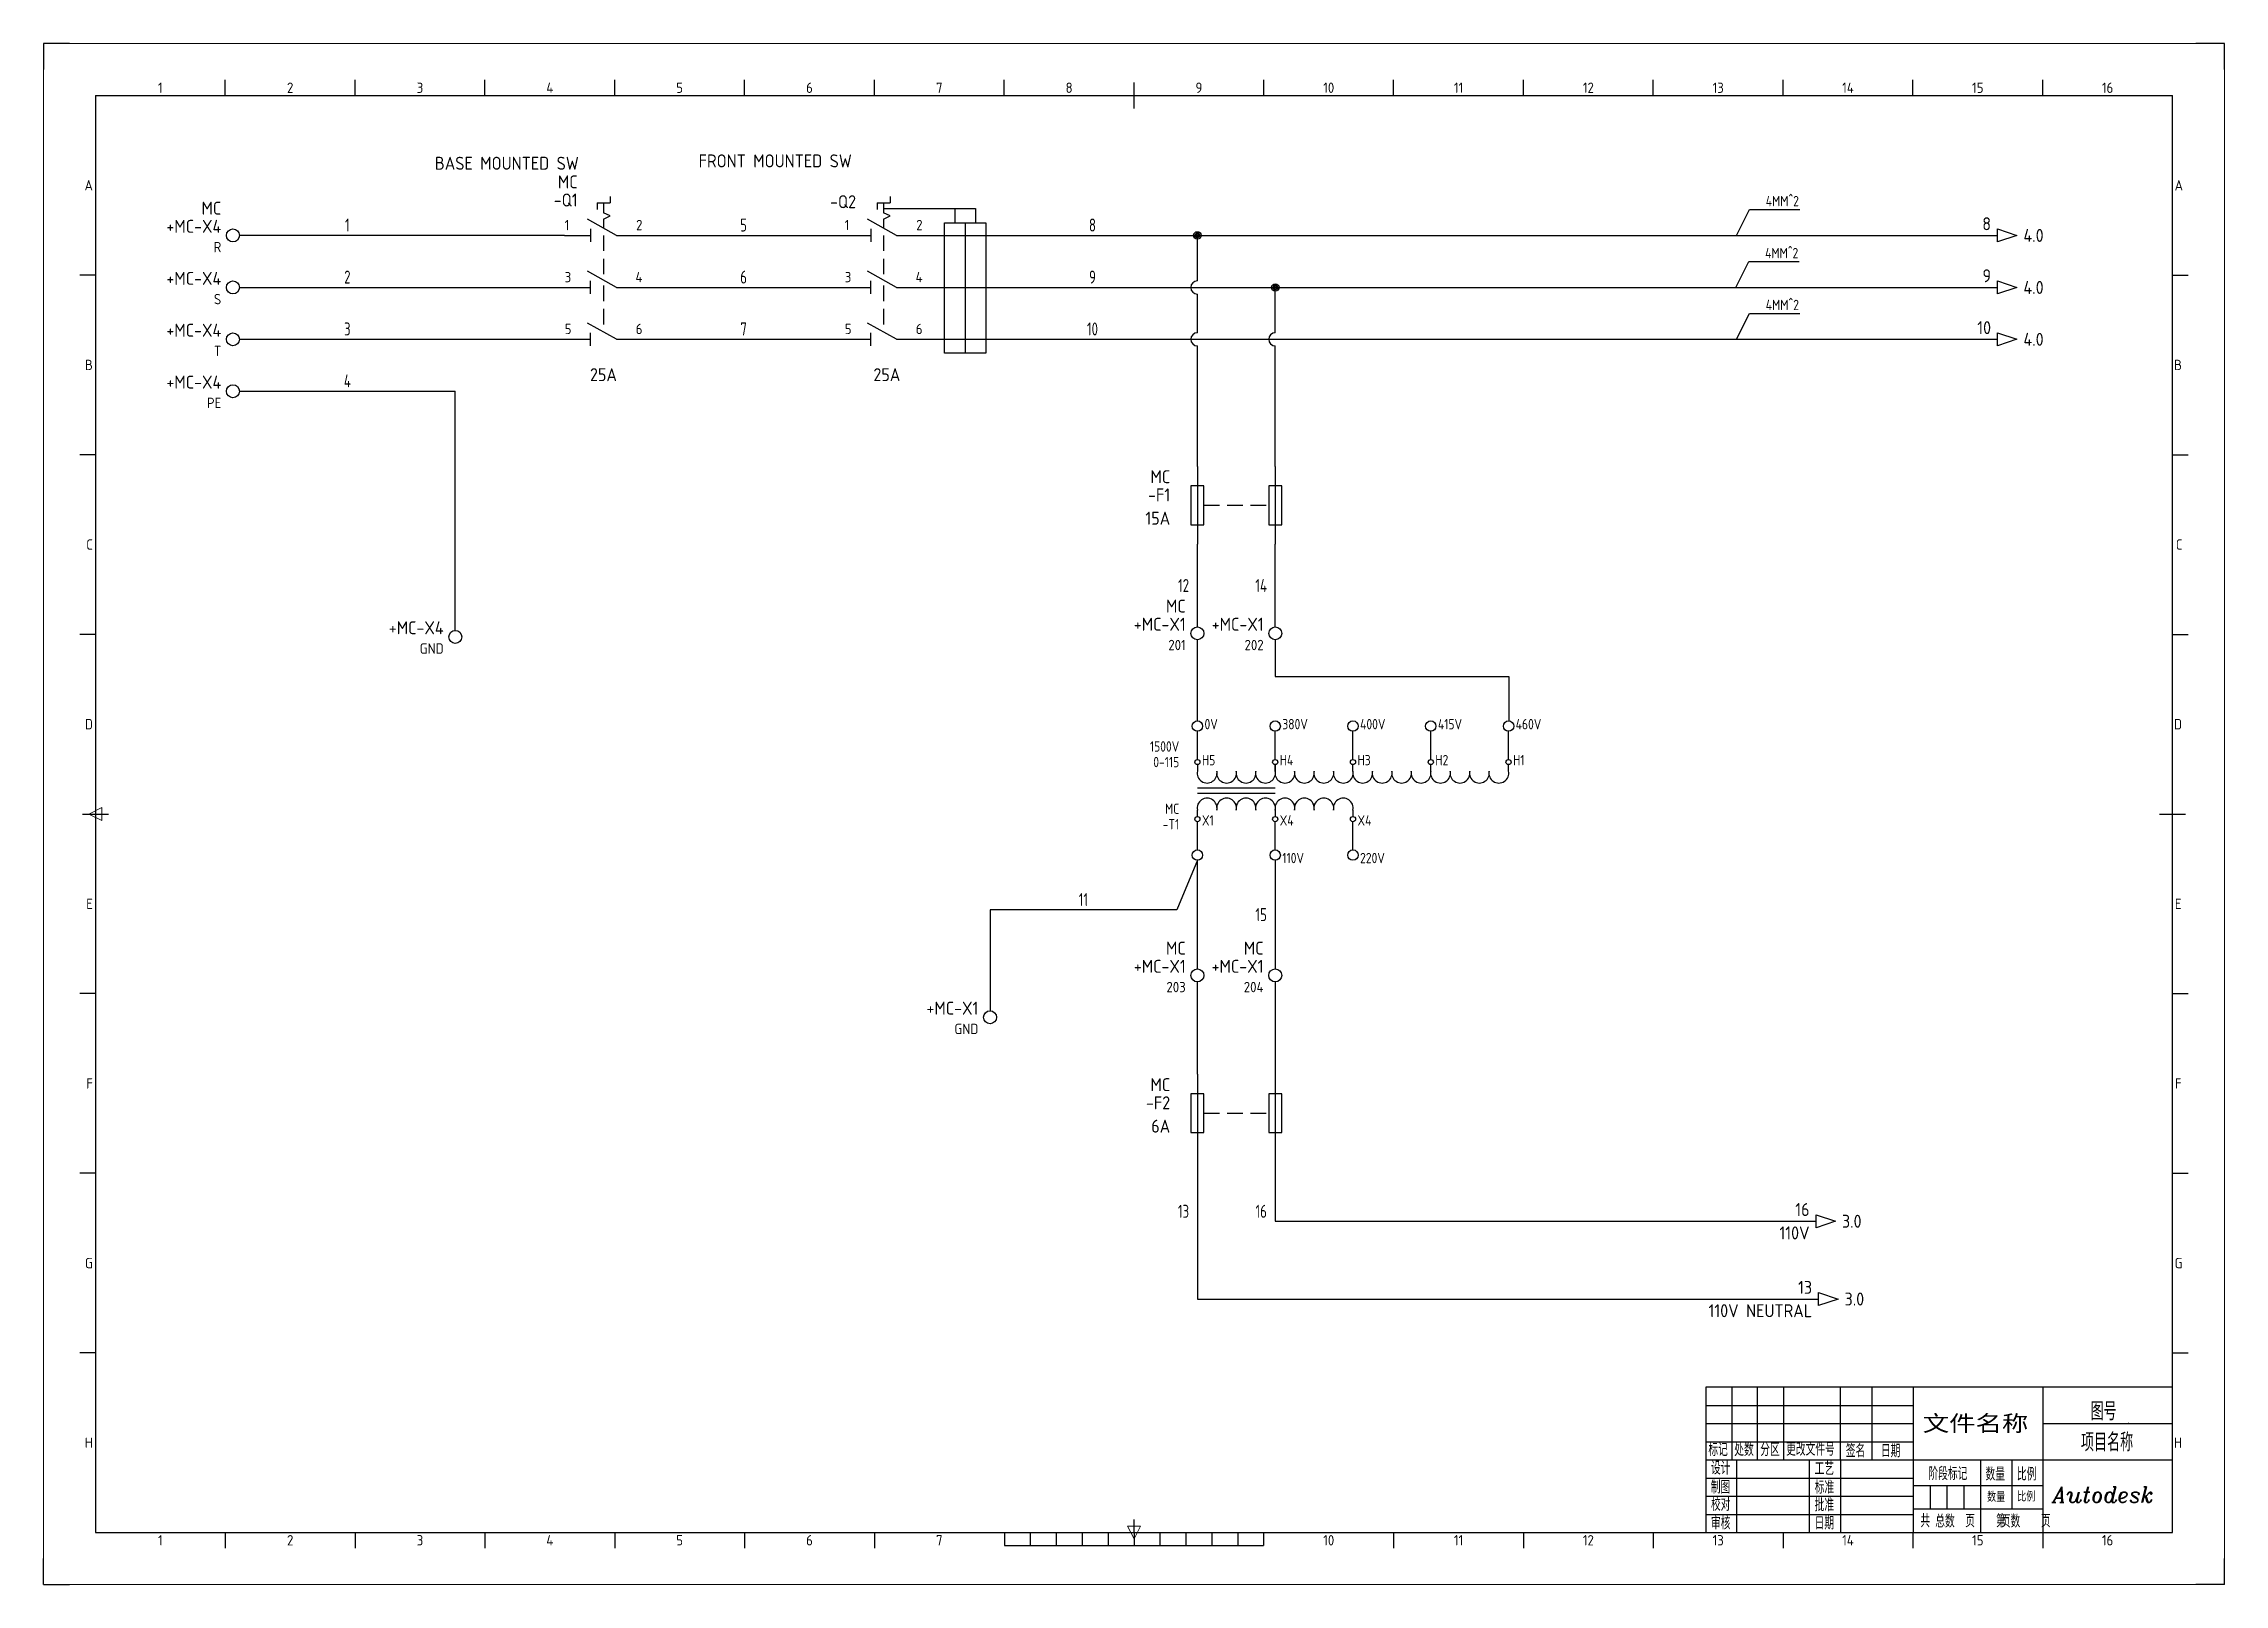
# Model space of a CAD drawing. Header units: millimetres. Extents: x 0 to 841, y 0 to 594.
import ezdxf
from ezdxf.enums import TextEntityAlignment as Align

# ---------------------------------------------------------------- set-up
doc = ezdxf.new("R2010")
doc.units = ezdxf.units.MM
doc.header["$LTSCALE"] = 12
doc.linetypes.add('DASHED', pattern=[0.75, 0.5, -0.25])
for name, color, linetype in [('AE_BOR', 1, 'Continuous'), ('DESC', 150, 'Continuous'), ('GRN_2.5mm^2', 3, 'Continuous'), ('LINK', 9, 'DASHED'), ('LOC', 8, 'Continuous'), ('MISC', 7, 'Continuous'), ('RED_2.5mm^2', 1, 'Continuous'), ('SYMS', 7, 'Continuous'), ('TAGS', 150, 'Continuous'), ('TAN_4.0mm^2', 31, 'Continuous'), ('TERMS', 123, 'Continuous'), ('WIRENO', 72, 'Continuous'), ('WIREREF', 52, 'Continuous'), ('XREF', 7, 'Continuous'), ('图框_外框线', 7, 'Continuous'), ('图框_标题栏属性', 1, 'Continuous'), ('图框_标题栏文字', 6, 'Continuous')]:
    doc.layers.add(name, color=color, linetype=linetype)
doc.styles.get("Standard").update_dxf_attribs({"font": 'txt.shx', "bigfont": 'gbcbig.shx'})
doc.styles.add('WD', font='romans.shx', dxfattribs={"bigfont": 'gbcbig.shx'})
doc.styles.add('WD_IEC', font='isocp2.shx', dxfattribs={"width": 0.9, "height": 4, "bigfont": 'gbcbig.shx'})
doc.styles.add('工程字', font='gbenor.shx', dxfattribs={"bigfont": 'gbcbig.shx'})
doc.dimstyles.get("Standard").update_dxf_attribs({"dimtxt": 0.18, "dimasz": 0.18, "dimexe": 0.18, "dimexo": 0.0625, "dimgap": 0.09, "dimtad": 0, "dimtih": 1, "dimtoh": 1, "dimzin": 0, "dimdsep": 46, "dimtxsty": 'WD_IEC', "dimcen": 0.09, "dimadec": 0, "dimazin": 0, "dimtfac": 1, "dimtofl": 0, "dimtmove": 2, "dimatfit": 3, "dimfxl": 1, "dimtolj": 1, "dimtzin": 0, "dimarcsym": 0})

msp = doc.modelspace()

# ---------------------------------------------------------------- texts
at = {"layer": 'MISC', "char_height": 4, "attachment_point": 7, "style": 'WD_IEC'}
for insert in [(664.13, 531.31), (663.88, 511.25), (664.13, 491.25)]:
    msp.add_mtext('4MM^ 2', dxfattribs=dict(at, insert=insert))

# ---------------------------------------------------------------- blocks, each defined once
blk = doc.blocks.new('gb_a1')
for p, q in [((20, 574), (20, 20)), ((20, 574), (821, 574)), ((821, 20), (821, 574)), ((20, 20), (821, 20))]:
    blk.add_line(p, q)
at = {"layer": 'AE_BOR', "lineweight": 30}
for p, q in [((10, 594), (0, 594)), ((0, 594), (0, 584)), ((841, 594), (830, 594)), ((841, 584), (841, 594)), ((0, 0), (0, 10)), ((841, 0), (841, 10)), ((0, 0), (10, 0)), ((841, 0), (830, 0))]:
    blk.add_line(p, q, dxfattribs=at)
at = {"layer": 'AE_BOR', "color": 1, "lineweight": 15}
for p, q in [((0, 594), (841, 594)), ((0, 0), (0, 594)), ((841, 594), (841, 0)), ((17.5, 297), (22.5, 299.5)), ((22.5, 294.5), (17.5, 297)), ((22.5, 299.5), (22.5, 294.5)), ((420.5, 17.5), (418, 22.5)), ((418, 22.5), (423, 22.5)), ((423, 22.5), (420.5, 17.5)), ((841, 0), (0, 0))]:
    blk.add_line(p, q, dxfattribs=at)
at = {"layer": 'AE_BOR'}
for p, q in [((70.0625, 574), (70.0625, 580)), ((120.125, 574), (120.125, 580)), ((170.1875, 574), (170.1875, 580)), ((220.25, 574), (220.25, 580)), ((270.3125, 574), (270.3125, 580)), ((320.375, 574), (320.375, 580)), ((370.4375, 574), (370.4375, 580)), ((470.5625, 574), (470.5625, 580)), ((520.625, 574), (520.625, 580)), ((570.6875, 574), (570.6875, 580)), ((620.75, 574), (620.75, 580)), ((670.8125, 574), (670.8125, 580)), ((720.875, 574), (720.875, 580)), ((770.9375, 574), (770.9375, 580)), ((20, 504.75), (14, 504.75)), ((821, 504.75), (827, 504.75)), ((20, 435.5), (14, 435.5)), ((821, 435.5), (827, 435.5)), ((20, 366.25), (14, 366.25)), ((821, 366.25), (827, 366.25)), ((20, 227.75), (14, 227.75)), ((821, 227.75), (827, 227.75)), ((20, 158.5), (14, 158.5)), ((821, 158.5), (827, 158.5)), ((20, 89.25), (14, 89.25)), ((821, 89.25), (827, 89.25)), ((70.0625, 20), (70.0625, 14)), ((120.125, 20), (120.125, 14)), ((170.1875, 20), (170.1875, 14)), ((220.25, 20), (220.25, 14)), ((270.3125, 20), (270.3125, 14)), ((320.375, 20), (320.375, 14)), ((520.625, 20), (520.625, 14)), ((570.6875, 20), (570.6875, 14)), ((620.75, 20), (620.75, 14)), ((670.8125, 20), (670.8125, 14)), ((720.875, 20), (720.875, 14)), ((770.9375, 20), (770.9375, 14))]:
    blk.add_line(p, q, dxfattribs=at)
at = {"layer": 'AE_BOR', "color": 2, "lineweight": 30}
for p, q in [((420.5, 574), (420.5, 579)), ((420.5, 569), (420.5, 574)), ((15, 297), (25, 297)), ((816, 297), (826, 297)), ((370.5, 20), (370.5, 15)), ((380.5, 20), (380.5, 15)), ((390.5, 20), (390.5, 15)), ((400.5, 20), (400.5, 15)), ((410.5, 20), (410.5, 15)), ((420.5, 20), (420.5, 25)), ((420.5, 20), (420.5, 15)), ((430.5, 20), (430.5, 15)), ((440.5, 20), (440.5, 15)), ((450.5, 20), (450.5, 15)), ((460.5, 20), (460.5, 15)), ((470.5, 20), (470.5, 15)), ((370.5, 15), (470.5, 15))]:
    blk.add_line(p, q, dxfattribs=at)
at = {"layer": 'AE_BOR', "style": 'WD_IEC'}
for s, p in [('1', (45.03125, 575)), ('2', (95.09375, 575)), ('3', (145.15625, 575)), ('4', (195.21875, 575)), ('5', (245.28125, 575)), ('6', (295.34375, 575)), ('7', (345.40625, 575)), ('8', (395.46875, 575)), ('9', (445.53125, 575)), ('10', (495.59375, 575)), ('11', (545.65625, 575)), ('12', (595.71875, 575)), ('13', (645.78125, 575)), ('14', (695.84375, 575)), ('15', (745.90625, 575)), ('16', (795.96875, 575)), ('1', (45.03125, 15)), ('2', (95.09375, 15)), ('3', (145.15625, 15)), ('4', (195.21875, 15)), ('5', (245.28125, 15)), ('6', (295.34375, 15)), ('7', (345.40625, 15)), ('10', (495.59375, 15)), ('11', (545.65625, 15)), ('12', (595.71875, 15)), ('13', (645.78125, 15)), ('14', (695.84375, 15)), ('15', (745.90625, 15)), ('16', (795.96875, 15))]:
    blk.add_text(s, height=4, dxfattribs=at).set_placement(p, align=Align.CENTER)
for s, p in [('A', (19, 539.375)), ('A', (825.04762, 539.375)), ('B', (19, 470.125)), ('B', (824.66667, 470.125)), ('C', (19, 400.875)), ('C', (824.85714, 400.875)), ('D', (19, 331.625)), ('D', (824.66667, 331.625)), ('E', (19, 262.375)), ('E', (824.47619, 262.375)), ('F', (19, 193.125)), ('F', (824.47619, 193.125)), ('G', (19, 123.875)), ('G', (824.85714, 123.875)), ('H', (19, 54.625)), ('H', (824.66667, 54.625))]:
    blk.add_text(s, height=4, dxfattribs=at).set_placement(p, align=Align.MIDDLE_RIGHT)
blk = doc.blocks.new('VXF1_MULTI')
for p, q in [((0, -8.4375), (0, -9.6875)), ((15, -9.6875), (15, -8.4375)), ((15, -8.4375), (15, -9.6875)), ((30, -9.6875), (30, -8.4375)), ((45, -9.6875), (45, -8.4375)), ((60, -9.6875), (60, -8.4375)), ((0, -12.9375), (15, -12.9375)), ((0, -13.9375), (15, -13.9375)), ((0, -18.4375), (0, -17.1875)), ((15, -17.1875), (15, -18.4375)), ((30, -17.1875), (30, -18.4375))]:
    blk.add_line(p, q)
for centre, radius in [((0, -1), 1), ((15, -1), 1), ((30, -1), 1), ((45, -1), 1), ((60, -1), 1), ((0, -7.9375), 0.5), ((15, -7.9375), 0.5), ((15, -7.9375), 0.5), ((30, -7.9375), 0.5), ((45, -7.9375), 0.5), ((60, -7.9375), 0.5), ((0, -18.9375), 0.5), ((15, -18.9375), 0.5), ((30, -18.9375), 0.5), ((0, -25.875), 1), ((15, -25.875), 1), ((30, -25.875), 1)]:
    blk.add_circle(centre, radius)
for centre, start, end in [((1.875, -10.0625), 168.690068, 11.309932), ((5.625, -10.0625), 168.690068, 11.309932), ((9.375, -10.0625), 168.690068, 11.309932), ((13.125, -10.0625), 168.690068, 11.309932), ((16.875, -10.0625), 168.690068, 11.309932), ((20.625, -10.0625), 168.690068, 11.309932), ((24.375, -10.0625), 168.690068, 11.309932), ((28.125, -10.0625), 168.690068, 11.309932), ((31.875, -10.0625), 168.690068, 11.309932), ((35.625, -10.0625), 168.690068, 11.309932), ((39.375, -10.0625), 168.690068, 11.309932), ((43.125, -10.0625), 168.690068, 11.309932), ((46.875, -10.0625), 168.690068, 11.309932), ((50.625, -10.0625), 168.690068, 11.309932), ((54.375, -10.0625), 168.690068, 11.309932), ((58.125, -10.0625), 168.690068, 11.309932), ((1.875, -16.8125), 348.690068, 191.309932), ((5.625, -16.8125), 348.690068, 191.309932), ((9.375, -16.8125), 348.690068, 191.309932), ((13.125, -16.8125), 348.690068, 191.309932), ((16.875, -16.8125), 348.690068, 191.309932), ((20.625, -16.8125), 348.690068, 191.309932), ((24.375, -16.8125), 348.690068, 191.309932), ((28.125, -16.8125), 348.690068, 191.309932)]:
    blk.add_arc(centre, 1.9121, start, end)
at = {"layer": 'SYMS'}
for p, q in [((0, -7.4375), (0, -2)), ((15, -7.4375), (15, -2)), ((30, -7.4375), (30, -2)), ((45, -7.4375), (45, -2)), ((60, -7.4375), (60, -2)), ((0, -24.875), (0, -19.4375)), ((15, -24.875), (15, -19.4375)), ((30, -24.875), (30, -19.4375))]:
    blk.add_line(p, q, dxfattribs=at)
at = {"style": 'WD_IEC', "flags": 1}
for tag, p in [('X2TERM01', (0, 0)), ('X2TERM02', (15, 0)), ('X2TERM03', (30, 0)), ('X2TERM04', (45, 0)), ('X2TERM05', (60, 0)), ('X8TERM06', (0, -26.875)), ('X8TERM07', (15, -26.875)), ('X8TERM08', (30, -26.875))]:
    blk.add_attdef(tag, p, '', height=0.128, dxfattribs=at)
at = {"style": 'WD_IEC'}
for tag, width, p in [('DESC1', 0.9, (-3.5, -5.9375)), ('DESC2', 0.9, (-3.5, -8.9375)), ('DESC3', 0.9, (-3.5, -11.9375)), ('INST', 0.8, (-3.5, -14.9375)), ('LOC', 0.8, (-3.5, -17.9375)), ('TAG1', 0.9, (-3.5, -20.9375)), ('XREF', 0.8, (-3.5, -23.9375))]:
    blk.add_attdef(tag, text='', height=2, dxfattribs=dict(at, width=width)).set_placement(p, align=Align.RIGHT)
at = {"style": 'WD_IEC', "width": 0.9}
for tag, p in [('RATING1', (67.4375, -11.4375)), ('RATING2', (67.4375, -14.1875)), ('RATING3', (67.4375, -16.9375))]:
    blk.add_attdef(tag, p, '', height=2, dxfattribs=at)
at = {"style": 'WD_IEC', "flags": 1}
for tag, p, width in [('MFG', (-3, -20.9375), 0.8), ('FAMILY', (-3, -20.1875), 0.9), ('ASSYCODE', (-3, -22.4375), 0.9), ('CAT', (-3, -21.6875), 0.8)]:
    blk.add_attdef(tag, p, '', height=0.32, dxfattribs=dict(at, width=width))
at = {"layer": 'SYMS', "style": 'WD_IEC'}
for tag, p in [('TERMDESC01', (1.375, -1.625)), ('TERMDESC02', (16.375, -1.625)), ('TERMDESC03', (31.375, -1.625)), ('TERMDESC04', (46.375, -1.625)), ('TERMDESC05', (61.375, -1.625)), ('TERM01', (0.875, -8.5625)), ('TERM02', (15.875, -8.5625)), ('TERM03', (30.875, -8.5625)), ('TERM04', (45.875, -8.5625)), ('TERM05', (60.875, -8.5625)), ('TERM06', (0.875, -20.1875)), ('TERM07', (15.875, -20.1875)), ('TERM08', (30.875, -20.1875)), ('TERMDESC07', (16.375, -27.4375)), ('TERMDESC08', (31.375, -27.4375))]:
    blk.add_attdef(tag, p, '', height=2, dxfattribs=at)
blk = doc.blocks.new('HDS21')
for p, q in [((-7.5, 0), (-2.5, 0)), ((-7.5, 0), (-3.75, 0)), ((2.5, 0), (-3.12, 3.12)), ((-2.5, -1.25), (-2.5, 1.25)), ((2.5, 0), (7.5, 0))]:
    blk.add_line(p, q)
at = {"style": 'WD_IEC'}
for tag, p in [('INST', (-5, 11.12)), ('LOC', (-5, 7.62)), ('TAG2', (-5, 4.12)), ('DESC1', (-5, -10)), ('DESC2', (-5, -13.5)), ('DESC3', (-5, -17))]:
    blk.add_attdef(tag, text='', height=2.5, dxfattribs=at).set_placement(p, align=Align.RIGHT)
for tag, p, height, flags in [('MFG', (4.92, 12.12), 1.5, 9), ('CAT', (4.92, 9.62), 1.5, 9), ('X4TERM01', (-7.5, 0), 0.32, 1), ('TERM01', (-7.5, 1), 2, 8), ('X2LINK', (0, 1.75), 0.32, 1), ('X8LINK', (0, 0.38), 0.32, 1), ('X1TERM02', (7.5, 0), 0.32, 1), ('ASSYCODE', (11, -4), 1, 1), ('CONTACT', (11.25, -2.5), 1, 1), ('FAMILY', (11, -5.5), 1, 1), ('CATDESC', (11, -7), 1, 1)]:
    blk.add_attdef(tag, p, '', height=height, dxfattribs=dict(at, flags=flags))
at = {"style": 'WD_IEC', "flags": 8}
for tag, height, p in [('TERM02', 2, (7.5, 1)), ('XREF', 2.5, (-5, -6.25))]:
    blk.add_attdef(tag, text='', height=height, dxfattribs=at).set_placement(p, align=Align.RIGHT)
blk = doc.blocks.new('HA1S1')
blk.add_lwpolyline([(0, 1.25), (3.75, 0), (0, -1.25)], close=True)
at = {"style": 'WD_IEC'}
for tag, height, flags, p in [('WIRENO', 2.5, 8, (-1.25, 1)), ('SIGCODE', 1, 1, (5, 1.8))]:
    blk.add_attdef(tag, text='', height=height, dxfattribs=dict(at, flags=flags)).set_placement(p, align=Align.RIGHT)
at = {"style": 'WD_IEC', "flags": 1}
blk.add_attdef('X4TERM01', (0, 0), '', height=0.32, dxfattribs=at)
at = {"style": 'WD_IEC'}
blk.add_attdef('XREF', text='', height=2.5, dxfattribs=at).set_placement((5, 0), align=Align.MIDDLE_LEFT)
blk.add_attdef('DESC1', text='', height=2.5, dxfattribs=at).set_placement((-1.25, -1), align=Align.TOP_RIGHT)
blk = doc.blocks.new('VFU1')
blk.add_line((0, 7.5), (0, -7.5))
blk.add_lwpolyline([(-1.25, 3.75), (-1.25, -3.75), (1.25, -3.75), (1.25, 3.75)], close=True)
at = {"style": 'WD_IEC'}
for tag, p in [('INST', (-5.25, 7.75)), ('LOC', (-5.25, 4.25)), ('TAG1', (-5.25, 0.75)), ('RATING1', (-5.25, -3.75)), ('XREF', (-5.25, -7.75)), ('DESC2', (-5.25, -15.1)), ('DESC1', (-5.25, -11.6)), ('DESC3', (-5.25, -18.6))]:
    blk.add_attdef(tag, text='', height=2.5, dxfattribs=at).set_placement(p, align=Align.RIGHT)
blk.add_attdef('TERM01', text='', height=2, rotation=90, dxfattribs=at).set_placement((-1, 7.5), align=Align.RIGHT)
at = {"style": 'WD_IEC', "flags": 1}
for tag, p, height in [('X2TERM01', (0, 7.5), 0.32), ('MFG', (2.75, 6.5), 1.5), ('CAT', (2.75, 4), 1.5), ('X4LINK', (-1.25, 0), 0.32), ('X1LINK', (1.25, 0), 0.32), ('ASSYCODE', (2.25, -4), 1), ('X8TERM02', (0, -7.5), 0.32), ('FAMILY', (2.25, -5.5), 1), ('CATDESC', (2.25, -7), 1)]:
    blk.add_attdef(tag, p, '', height=height, dxfattribs=at)
at = {"style": 'WD_IEC'}
blk.add_attdef('TERM02', (-1, -7.5), '', height=2, rotation=90, dxfattribs=at)
blk = doc.blocks.new('VFU2')
blk.add_line((0, 7.5), (0, -7.5))
blk.add_lwpolyline([(-1.25, 3.75), (-1.25, -3.75), (1.25, -3.75), (1.25, 3.75)], close=True)
at = {"style": 'WD_IEC'}
for tag, p in [('INST', (-5.25, 7.75)), ('LOC', (-5.25, 4.25)), ('TAG2', (-5.25, 0.75)), ('RATING1', (-5.25, -3.75)), ('XREF', (-5.25, -7.75)), ('DESC2', (-5.25, -15.1)), ('DESC1', (-5.25, -11.6)), ('DESC3', (-5.25, -18.6))]:
    blk.add_attdef(tag, text='', height=2.5, dxfattribs=at).set_placement(p, align=Align.RIGHT)
blk.add_attdef('TERM01', text='', height=2, rotation=90, dxfattribs=at).set_placement((-1, 7.5), align=Align.RIGHT)
at = {"style": 'WD_IEC', "flags": 1}
for tag, p, height in [('X2TERM01', (0, 7.5), 0.32), ('MFG', (2.75, 6.5), 1.5), ('CAT', (2.75, 4), 1.5), ('X4LINK', (-1.25, 0), 0.32), ('X1LINK', (1.25, 0), 0.32), ('ASSYCODE', (2.25, -4), 1), ('X8TERM02', (0, -7.5), 0.32), ('FAMILY', (2.25, -5.5), 1), ('CATDESC', (2.25, -7), 1)]:
    blk.add_attdef(tag, p, '', height=height, dxfattribs=at)
at = {"style": 'WD_IEC'}
blk.add_attdef('TERM02', (-1, -7.5), '', height=2, rotation=90, dxfattribs=at)
blk = doc.blocks.new('VT0002')
blk.add_circle((0, 0), 1.25)
at = {"style": 'WD_IEC'}
for tag, p in [('INST', (-2.25, 7.5)), ('LOC', (-2.25, 4))]:
    blk.add_attdef(tag, text='', height=2.5, dxfattribs=at).set_placement(p, align=Align.RIGHT)
at = {"style": 'WD_IEC', "flags": 1}
for tag, p, height in [('ASSYCODE', (2.75, 10.75), 1), ('CATDESC', (2.75, 9.25), 1), ('MFG', (2.75, 7.25), 1.5), ('CAT', (2.75, 4.75), 1.5), ('X4TERM01', (-1.25, 0), 0.32), ('X4PIN01', (-1.25, 1), 0.4), ('X4TERMDESC01', (-1.25, 0.5), 0.4), ('X2TERM01', (0, 1.25), 0.32), ('X2PIN01', (0, 2.25), 0.4), ('X2TERMDESC01', (0, 1.75), 0.4), ('X8PIN01', (0, -0.25), 0.4), ('X1TERM01', (1.25, 0), 0.32), ('X1PIN01', (1.25, 1), 0.4), ('X1TERMDESC01', (1.25, 0.5), 0.4), ('X8TERM01', (0, -1.25), 0.32), ('X8TERMDESC01', (0, -0.75), 0.4), ('STRIPSEQ', (0, -3), 0.4), ('LINKTERM', (0, -2), 0.4)]:
    blk.add_attdef(tag, p, '', height=height, dxfattribs=at)
at = {"style": 'WD_IEC', "flags": 8}
for tag, height, p in [('TAGSTRIP', 2.5, (-2.25, 0.5)), ('TERM01', 2, (-2.25, -3.25))]:
    blk.add_attdef(tag, text='', height=height, dxfattribs=at).set_placement(p, align=Align.RIGHT)
blk = doc.blocks.new('HT0002')
blk.add_circle((0, 0), 1.25)
at = {"style": 'WD_IEC'}
for tag, p in [('INST', (-2.25, 7.5)), ('LOC', (-2.25, 4))]:
    blk.add_attdef(tag, text='', height=2.5, dxfattribs=at).set_placement(p, align=Align.RIGHT)
at = {"style": 'WD_IEC', "flags": 1}
for tag, p, height in [('ASSYCODE', (2.75, 10.75), 1), ('CATDESC', (2.75, 9.25), 1), ('MFG', (2.75, 7.25), 1.5), ('CAT', (2.75, 4.75), 1.5), ('X4TERM01', (-1.25, 0), 0.32), ('X4PIN01', (-1.25, 1), 0.4), ('X4TERMDESC01', (-1.25, 0.5), 0.4), ('X2TERM01', (0, 1.25), 0.32), ('X2PIN01', (0, 2.25), 0.4), ('X2TERMDESC01', (0, 1.75), 0.4), ('X8PIN01', (0, -0.25), 0.4), ('X1TERM01', (1.25, 0), 0.32), ('X1PIN01', (1.25, 1), 0.4), ('X1TERMDESC01', (1.25, 0.5), 0.4), ('X8TERM01', (0, -1.25), 0.32), ('X8TERMDESC01', (0, -0.75), 0.4), ('STRIPSEQ', (0, -3), 0.4), ('LINKTERM', (0, -2), 0.4)]:
    blk.add_attdef(tag, p, '', height=height, dxfattribs=at)
at = {"style": 'WD_IEC', "flags": 8}
for tag, height, p in [('TAGSTRIP', 2.5, (-2.25, 0.5)), ('TERM01', 2, (-2.25, -3.25))]:
    blk.add_attdef(tag, text='', height=height, dxfattribs=at).set_placement(p, align=Align.RIGHT)
blk = doc.blocks.new('HDS11')
for p, q in [((-1.25, 6.25), (1.25, 6.25)), ((-1.25, 6.25), (-1.25, 5)), ((0, 6.25), (0, 4.38)), ((1.25, 3.75), (0, 4.38)), ((1.25, 7.5), (1.25, 6.25)), ((-7.5, 0), (-2.5, 0)), ((2.5, 0), (-3.12, 3.12)), ((-2.5, 1.25), (-2.5, -1.25)), ((0, 3.12), (1.25, 3.75)), ((0, 3.12), (0, 1.39)), ((2.5, 0), (7.5, 0))]:
    blk.add_line(p, q)
at = {"style": 'WD_IEC'}
for tag, p in [('INST', (-5, 11.12)), ('LOC', (-5, 7.62)), ('TAG1', (-5, 4.12)), ('RATING1', (-5, -7.5)), ('DESC1', (-5, -15)), ('DESC2', (-5, -18.5)), ('DESC3', (-5, -22))]:
    blk.add_attdef(tag, text='', height=2.5, dxfattribs=at).set_placement(p, align=Align.RIGHT)
for tag, p, height, flags in [('MFG', (4.92, 12.12), 1.5, 9), ('CAT', (4.92, 9.62), 1.5, 9), ('X4TERM01', (-7.5, 0), 0.32, 1), ('TERM01', (-7.5, 1), 2, 8), ('X8LINK', (0, 0), 0.32, 1), ('X1TERM02', (7.5, 0), 0.32, 1), ('ASSYCODE', (12.25, -2.75), 1, 1), ('FAMILY', (12.25, -4.25), 1, 1), ('CATDESC', (12.25, -5.75), 1, 1), ('CONTACT', (12.5, -7.5), 1, 1)]:
    blk.add_attdef(tag, p, '', height=height, dxfattribs=dict(at, flags=flags))
at = {"style": 'WD_IEC', "flags": 8}
blk.add_attdef('TERM02', text='', height=2, dxfattribs=at).set_placement((7.5, 1), align=Align.RIGHT)
at = {"lineweight": 15, "style": 'WD_IEC'}
blk.add_attdef('XREF', text='', height=2.5, dxfattribs=at).set_placement((-5, -11.25), align=Align.RIGHT)
blk = doc.blocks.new('WD_WNH')
at = {"linetype": 'Continuous', "style": 'WD_IEC', "width": 0.8}
blk.add_attdef('WIRENO', text='', height=2.5, dxfattribs=at).set_placement((0, 0.75), align=Align.CENTER)
at = {"style": 'WD_IEC', "flags": 1}
for tag, p in [('W08USER', (0, 0.375)), ('W04USER', (0, 0.875)), ('W05USER', (0, 0.75)), ('W09USER', (0, 0.25)), ('W03USER', (0, 1)), ('W06USER', (0, 0.625)), ('W07USER', (0, 0.5)), ('W02USER', (0, 1.125)), ('W01USER', (0, 1.25)), ('W10USER', (0, 0.125))]:
    blk.add_attdef(tag, text='', height=0.08, dxfattribs=at).set_placement(p, align=Align.CENTER)
blk = doc.blocks.new('WD_WNV')
at = {"linetype": 'Continuous', "style": 'WD_IEC', "width": 0.8}
blk.add_attdef('WIRENO', text='', height=2.5, dxfattribs=at).set_placement((-1.6, 0), align=Align.MIDDLE_RIGHT)
at = {"style": 'WD_IEC', "flags": 1}
for tag, p in [('W08USER', (-1, 0.375)), ('W04USER', (-1, 0.875)), ('W05USER', (-1, 0.75)), ('W09USER', (-1, 0.25)), ('W03USER', (-1, 1)), ('W06USER', (-1, 0.625)), ('W07USER', (-1, 0.5)), ('W02USER', (-1, 1.125)), ('W01USER', (-1, 1.25)), ('W10USER', (-1, 0.125))]:
    blk.add_attdef(tag, text='', height=0.08, dxfattribs=at).set_placement(p, align=Align.CENTER)
blk = doc.blocks.new('CorpLogoBlock')
at = {"insert": (-46.09, 17.54), "char_height": 6, "width": 37.2055, "attachment_point": 1, "style": '工程字'}
blk.add_mtext('{\\Fitalic|c0;Autodesk}', dxfattribs=at)
blk = doc.blocks.new('GB_TitleBlock')
at = {"lineweight": -3}
for p, q in [((-50, 42), (0, 42)), ((-50, 28), (0, 28))]:
    blk.add_line(p, q, dxfattribs=at)
blk.add_point((-16.99, 42), dxfattribs=at)
at = {"layer": '图框_外框线'}
for p, q in [((-170, 56), (-170, 28)), ((-160, 28), (-160, 56)), ((-150, 56), (-150, 28)), ((-128, 28), (-128, 56)), ((-116, 56), (-116, 28)), ((-100, 56), (-100, 0)), ((-50, 56), (-50, 0)), ((-180, 49), (-100, 49)), ((-180, 42), (-100, 42)), ((-180, 35), (-100, 35)), ((-180, 28), (-50, 28)), ((-168, 0), (-168, 28)), ((-140, 0), (-140, 28)), ((-128, 28), (-128, 0)), ((-74, 28), (-74, 0)), ((-62, 28), (-62, 9)), ((-180, 21), (-100, 21)), ((-50, 18), (-100, 18)), ((-93.5, 18), (-93.5, 9)), ((-87, 18), (-87, 9)), ((-80.5, 18), (-80.5, 9)), ((-180, 14), (-100, 14)), ((-50, 9), (-100, 9)), ((-180, 7), (-100, 7))]:
    blk.add_line(p, q, dxfattribs=at)
blk.add_lwpolyline([(0, 56), (-180, 56), (-180, 0), (0, 0), (0, 56)], dxfattribs=at)
at = {"style": 'WD', "flags": 1}
blk.add_attdef('WD_TB', (-168.38, 50.46), '', height=2, dxfattribs=at)
at = {"layer": '图框_标题栏属性', "style": '工程字'}
for tag, p in [('REV3', (-179.58, 50.91)), ('REV2', (-179.43, 43.49)), ('REV1', (-179.43, 36.77))]:
    blk.add_attdef(tag, p, '', height=3, dxfattribs=at)
for tag, height, width, p, p2 in [('REV3DET', 3, 13.288798, (-148.76, 50.77), (-130.49, 50.77)), ('BY3', 3, 6.930672, (-126.95, 50.77), (-117.42, 50.77)), ('RD3', 3, 9.096075, (-114.66, 50.77), (-102.16, 50.77)), ('REV2DET', 3, 1.39216, (-148.76, 43.77), (-130.49, 43.77)), ('BY2', 3, 6.930672, (-126.95, 43.77), (-117.42, 43.77)), ('RD2', 3, 9.096075, (-114.66, 43.77), (-102.16, 43.77)), ('文件名称', 7, 2.04191, (-96.3, 38.33), (-55.63, 38.33)), ('REV1DET', 3, 13.288798, (-148.76, 36.77), (-130.49, 36.77)), ('BY1', 3, 6.930672, (-126.95, 36.77), (-117.42, 36.77)), ('RD1', 3, 9.096075, (-114.66, 36.77), (-102.16, 36.77))]:
    blk.add_attdef(tag, text='', height=height, dxfattribs=dict(at, width=width)).set_placement(p, p2, align=Align.FIT)
for tag, p in [('图号', (-26.57, 46.93)), ('项目名称', (-25.25, 35.16))]:
    blk.add_attdef(tag, text='', height=7, dxfattribs=at).set_placement(p, align=Align.MIDDLE)
at = {"layer": '图框_标题栏属性', "lineweight": -3}
for tag, p in [('设计', (-163.59, 22.3)), ('工艺', (-123.59, 22.3)), ('制图', (-163.59, 15.3)), ('标准', (-123.59, 15.3)), ('校对', (-163.59, 8.3)), ('批准', (-123.59, 8.3)), ('审核', (-163.59, 1.3)), ('日期', (-123.59, 1.3))]:
    blk.add_attdef(tag, p, '', height=5, dxfattribs=at)
at = {"layer": '图框_标题栏属性', "style": '工程字'}
for tag, height, p in [('数量', 3.5, (-68.02, 13.58)), ('比例', 3.5, (-56.4, 13.74)), ('总数', 5, (-87.74, 4.36)), ('页数', 5, (-62.45, 4.36))]:
    blk.add_attdef(tag, text='', height=height, dxfattribs=at).set_placement(p, align=Align.MIDDLE_CENTER)
at = {"layer": '图框_标题栏文字', "style": '工程字'}
for s, p in [('标记', (-179, 29.44)), ('处数', (-169, 29.44)), ('分区', (-159, 29.44)), ('更改文件号', (-149, 29.59)), ('签名', (-126, 29)), ('日期', (-112.47, 28.98)), ('设计', (-177.99, 22.35)), ('工艺', (-138.02, 22.15)), ('阶段标记', (-94.11, 20.2)), ('数量', (-72.11, 20)), ('比例', (-60, 20)), ('制图', (-178.04, 15.02)), ('标准', (-137.99, 14.92)), ('校对', (-177.99, 8.33)), ('批准', (-138.02, 8.15)), ('审核', (-177.99, 1.15)), ('日期', (-138.02, 1.15)), ('共     页   第     页', (-97.24, 2))]:
    blk.add_text(s, height=5, dxfattribs=at).set_placement(p)
blk = doc.blocks.new('wddot')
for radius in [0.72, 0.449, 0.223]:
    blk.add_circle((0, 0), radius)

# ---------------------------------------------------------------- linework, layer by layer
at = {"layer": 'GRN_2.5mm^2'}
for p, q in [((75.51, 460), (158.77, 460)), ((158.77, 367.79), (158.77, 460)), ((444.95, 279.15), (437.01, 260)), ((365, 260), (364.98, 221.14)), ((437.01, 260), (365, 260))]:
    msp.add_line(p, q, dxfattribs=at)
at = {"layer": 'LINK'}
for points in [[(215.94, 520.06), (215.94, 503.5)], [(323.96, 520.06), (323.96, 503.5)], [(215.94, 500.77), (215.94, 483.5)], [(323.96, 500.77), (323.96, 483.5)], [(447.45, 416.03), (472.5, 416.01)], [(447.45, 181.65), (472.47, 181.65)]]:
    msp.add_lwpolyline(points, dxfattribs=at)
at = {"layer": 'RED_2.5mm^2'}
for p, q in [((444.95, 369.15), (444.95, 401.03)), ((475, 369.15), (475, 401.01)), ((444.95, 332.9), (444.95, 364.15)), ((475, 364.15), (475, 349.98)), ((475, 349.98), (565, 349.98)), ((565, 349.98), (565, 332.9)), ((444.95, 237.28), (444.95, 279.15)), ((474.95, 279.15), (474.95, 237.28)), ((444.95, 196.65), (444.95, 232.28)), ((474.95, 232.28), (474.95, 196.65)), ((444.95, 166.65), (444.95, 110)), ((474.95, 166.65), (474.95, 140)), ((474.95, 140), (683.52, 140)), ((444.95, 110), (684.52, 110))]:
    msp.add_line(p, q, dxfattribs=at)
at = {"layer": 'SYMS'}
for p, q in [((323.96, 530.43), (359.39, 530.43)), ((351.39, 530.43), (351.39, 524.92)), ((359.39, 530.43), (359.39, 524.92)), ((355.39, 524.92), (355.39, 474.66))]:
    msp.add_line(p, q, dxfattribs=at)
msp.add_lwpolyline([(347.39, 524.92), (363.39, 524.92), (363.39, 474.66), (347.39, 474.66)], close=True, dxfattribs=at)
at = {"layer": 'TAN_4.0mm^2'}
for p, q in [((200.94, 520.06), (75.51, 520.06)), ((230.94, 520.06), (308.96, 520.06)), ((338.96, 520.06), (753.52, 520.06)), ((444.95, 502.54), (444.95, 520.06)), ((75.51, 500), (200.94, 500)), ((230.94, 500), (308.96, 500)), ((338.96, 500), (753.52, 500)), ((444.95, 482.54), (444.95, 497.46)), ((475, 482.54), (475, 500)), ((75.51, 480), (200.94, 480)), ((230.94, 480), (308.96, 480)), ((338.96, 480), (753.52, 480)), ((444.95, 431.03), (444.95, 477.46)), ((475, 431.01), (475, 477.46))]:
    msp.add_line(p, q, dxfattribs=at)
for centre in [(444.95, 500), (444.95, 480), (475, 480)]:
    msp.add_arc(centre, 2.54, 90, 270, dxfattribs=at)

# ---------------------------------------------------------------- block references
for name, p in [('gb_a1', (0, 0)), ('CorpLogoBlock', (821, 20))]:
    msp.add_blockref(name, p)
ref = msp.add_blockref('GB_TitleBlock', (821, 20))
ref.add_attrib('页数', '页数', dxfattribs={"layer": '图框_标题栏属性', "height": 5, "style": '工程字'}).set_placement((758.55, 24.36), align=Align.MIDDLE_CENTER)
ref.add_attrib('总数', '总数', dxfattribs={"layer": '图框_标题栏属性', "height": 5, "style": '工程字'}).set_placement((733.26, 24.36), align=Align.MIDDLE_CENTER)
ref.add_attrib('比例', '比例', dxfattribs={"layer": '图框_标题栏属性', "height": 3.5, "style": '工程字'}).set_placement((764.6, 33.74), align=Align.MIDDLE_CENTER)
ref.add_attrib('数量', '数量', dxfattribs={"layer": '图框_标题栏属性', "height": 3.5, "style": '工程字'}).set_placement((752.98, 33.58), align=Align.MIDDLE_CENTER)
ref.add_attrib('项目名称', '项目名称', dxfattribs={"layer": '图框_标题栏属性', "height": 7, "style": '工程字'}).set_placement((795.75, 55.16), align=Align.MIDDLE)
ref.add_attrib('图号', '图号', dxfattribs={"layer": '图框_标题栏属性', "height": 7, "style": '工程字'}).set_placement((794.43, 66.93), align=Align.MIDDLE)
ref.add_attrib('文件名称', '文件名称', dxfattribs={"layer": '图框_标题栏属性', "height": 7, "style": '工程字', "width": 2.04191}).set_placement((724.7, 58.33), (765.37, 58.33), align=Align.FIT)
at = {"layer": 'SYMS'}
ref = msp.add_blockref('HDS11', (215.94, 520.06), dxfattribs=dict(at, xscale=2, yscale=2, zscale=2))
ref.add_attrib('TAG1', '-Q1', dxfattribs={"layer": 'TAGS', "height": 5, "style": 'WD_IEC'}).set_placement((205.94, 531.2), align=Align.RIGHT)
ref.add_attrib('LOC', 'MC', dxfattribs={"layer": 'LOC', "height": 5, "style": 'WD_IEC'}).set_placement((205.94, 538.2), align=Align.RIGHT)
ref.add_attrib('RATING1', '25A', dxfattribs={"layer": 'MISC', "height": 5, "style": 'WD_IEC'}).set_placement((221.08, 463.87), align=Align.RIGHT)
ref.add_attrib('DESC1', 'BASE MOUNTED SW', dxfattribs={"layer": 'DESC', "height": 5, "style": 'WD_IEC'}).set_placement((206.4, 545.38), align=Align.RIGHT)
ref.add_attrib('TERM01', '1', (200.94, 522.06), dxfattribs={"layer": 'TERMS', "height": 4, "style": 'WD_IEC', "flags": 8})
ref.add_attrib('TERM02', '2', dxfattribs={"layer": 'TERMS', "height": 4, "style": 'WD_IEC', "flags": 8}).set_placement((230.94, 522.06), align=Align.RIGHT)
ref = msp.add_blockref('HDS11', (323.96, 520.06), dxfattribs=dict(at, xscale=2, yscale=2, zscale=2))
ref.add_attrib('TAG1', '-Q2', dxfattribs={"layer": 'TAGS', "height": 5, "style": 'WD_IEC'}).set_placement((313.32, 530.56), align=Align.RIGHT)
ref.add_attrib('RATING1', '25A', dxfattribs={"layer": 'MISC', "height": 5, "style": 'WD_IEC'}).set_placement((330.38, 463.87), align=Align.RIGHT)
ref.add_attrib('DESC1', 'FRONT MOUNTED SW', dxfattribs={"layer": 'DESC', "height": 5, "style": 'WD_IEC'}).set_placement((311.68, 546.29), align=Align.RIGHT)
ref.add_attrib('TERM01', '1', (308.96, 522.06), dxfattribs={"layer": 'TERMS', "height": 4, "style": 'WD_IEC', "flags": 8})
ref.add_attrib('TERM02', '2', dxfattribs={"layer": 'TERMS', "height": 4, "style": 'WD_IEC', "flags": 8}).set_placement((338.96, 522.06), align=Align.RIGHT)
ref = msp.add_blockref('HT0002', (73.01, 520.06), dxfattribs=dict(at, xscale=2, yscale=2, zscale=2))
ref.add_attrib('TAGSTRIP', '+MC-X4', dxfattribs={"layer": 'TAGS', "height": 5, "style": 'WD_IEC', "flags": 8}).set_placement((68.51, 521.06), align=Align.RIGHT)
ref.add_attrib('LOC', 'MC', dxfattribs={"layer": 'LOC', "height": 5, "style": 'WD_IEC'}).set_placement((68.51, 528.06), align=Align.RIGHT)
ref.add_attrib('TERM01', 'R', dxfattribs={"layer": 'TERMS', "height": 4, "style": 'WD_IEC', "flags": 8}).set_placement((68.51, 513.56), align=Align.RIGHT)
at = {"layer": 'SYMS', "xscale": 2, "yscale": 2, "zscale": 2}
for name, p in [('wddot', (444.95, 520.06)), ('wddot', (475, 500)), ('VFU2', (475, 416.01)), ('VFU2', (474.95, 181.65))]:
    msp.add_blockref(name, p, dxfattribs=at)
at = {"layer": 'SYMS'}
ref = msp.add_blockref('HA1S1', (753.52, 520.06), dxfattribs=dict(at, xscale=2, yscale=2, zscale=2))
ref.add_attrib('WIRENO', '8', dxfattribs={"layer": 'WIREREF', "height": 5, "style": 'WD_IEC', "flags": 8}).set_placement((751.02, 522.06), align=Align.RIGHT)
ref.add_attrib('XREF', '4.0', dxfattribs={"layer": 'XREF', "height": 5, "style": 'WD_IEC'}).set_placement((763.52, 520.06), align=Align.MIDDLE_LEFT)
ref = msp.add_blockref('HT0002', (73.01, 500), dxfattribs=dict(at, xscale=2, yscale=2, zscale=2))
ref.add_attrib('TAGSTRIP', '+MC-X4', dxfattribs={"layer": 'TAGS', "height": 5, "style": 'WD_IEC', "flags": 8}).set_placement((68.51, 501), align=Align.RIGHT)
ref.add_attrib('TERM01', 'S', dxfattribs={"layer": 'TERMS', "height": 4, "style": 'WD_IEC', "flags": 8}).set_placement((68.51, 493.5), align=Align.RIGHT)
ref = msp.add_blockref('HDS21', (215.94, 500), dxfattribs=dict(at, xscale=2, yscale=2, zscale=2))
ref.add_attrib('TERM01', '3', (200.94, 502), dxfattribs={"layer": 'TERMS', "height": 4, "style": 'WD_IEC', "flags": 8})
ref.add_attrib('TERM02', '4', dxfattribs={"layer": 'TERMS', "height": 4, "style": 'WD_IEC', "flags": 8}).set_placement((230.94, 502), align=Align.RIGHT)
ref = msp.add_blockref('HDS21', (323.96, 500), dxfattribs=dict(at, xscale=2, yscale=2, zscale=2))
ref.add_attrib('TERM01', '3', (308.96, 502), dxfattribs={"layer": 'TERMS', "height": 4, "style": 'WD_IEC', "flags": 8})
ref.add_attrib('TERM02', '4', dxfattribs={"layer": 'TERMS', "height": 4, "style": 'WD_IEC', "flags": 8}).set_placement((338.96, 502), align=Align.RIGHT)
ref = msp.add_blockref('HA1S1', (753.52, 500), dxfattribs=dict(at, xscale=2, yscale=2, zscale=2))
ref.add_attrib('WIRENO', '9', dxfattribs={"layer": 'WIREREF', "height": 5, "style": 'WD_IEC', "flags": 8}).set_placement((751.02, 502), align=Align.RIGHT)
ref.add_attrib('XREF', '4.0', dxfattribs={"layer": 'XREF', "height": 5, "style": 'WD_IEC'}).set_placement((763.52, 500), align=Align.MIDDLE_LEFT)
ref = msp.add_blockref('HT0002', (73.01, 480), dxfattribs=dict(at, xscale=2, yscale=2, zscale=2))
ref.add_attrib('TAGSTRIP', '+MC-X4', dxfattribs={"layer": 'TAGS', "height": 5, "style": 'WD_IEC', "flags": 8}).set_placement((68.51, 481), align=Align.RIGHT)
ref.add_attrib('TERM01', 'T', dxfattribs={"layer": 'TERMS', "height": 4, "style": 'WD_IEC', "flags": 8}).set_placement((68.51, 473.5), align=Align.RIGHT)
ref = msp.add_blockref('HDS21', (215.94, 480), dxfattribs=dict(at, xscale=2, yscale=2, zscale=2))
ref.add_attrib('TERM01', '5', (200.94, 482), dxfattribs={"layer": 'TERMS', "height": 4, "style": 'WD_IEC', "flags": 8})
ref.add_attrib('TERM02', '6', dxfattribs={"layer": 'TERMS', "height": 4, "style": 'WD_IEC', "flags": 8}).set_placement((230.94, 482), align=Align.RIGHT)
ref = msp.add_blockref('HDS21', (323.96, 480), dxfattribs=dict(at, xscale=2, yscale=2, zscale=2))
ref.add_attrib('TERM01', '5', (308.96, 482), dxfattribs={"layer": 'TERMS', "height": 4, "style": 'WD_IEC', "flags": 8})
ref.add_attrib('TERM02', '6', dxfattribs={"layer": 'TERMS', "height": 4, "style": 'WD_IEC', "flags": 8}).set_placement((338.96, 482), align=Align.RIGHT)
ref = msp.add_blockref('HA1S1', (753.52, 480), dxfattribs=dict(at, xscale=2, yscale=2, zscale=2))
ref.add_attrib('WIRENO', '10', dxfattribs={"layer": 'WIREREF', "height": 5, "style": 'WD_IEC', "flags": 8}).set_placement((751.02, 482), align=Align.RIGHT)
ref.add_attrib('XREF', '4.0', dxfattribs={"layer": 'XREF', "height": 5, "style": 'WD_IEC'}).set_placement((763.52, 480), align=Align.MIDDLE_LEFT)
ref = msp.add_blockref('HT0002', (73.01, 460), dxfattribs=dict(at, xscale=2, yscale=2, zscale=2))
ref.add_attrib('TAGSTRIP', '+MC-X4', dxfattribs={"layer": 'TAGS', "height": 5, "style": 'WD_IEC', "flags": 8}).set_placement((68.51, 461), align=Align.RIGHT)
ref.add_attrib('TERM01', 'PE', dxfattribs={"layer": 'TERMS', "height": 4, "style": 'WD_IEC', "flags": 8}).set_placement((68.51, 453.5), align=Align.RIGHT)
ref = msp.add_blockref('VFU1', (444.95, 416.03), dxfattribs=dict(at, xscale=2, yscale=2, zscale=2))
ref.add_attrib('TAG1', '-F1', dxfattribs={"layer": 'TAGS', "height": 5, "style": 'WD_IEC'}).set_placement((434.45, 417.53), align=Align.RIGHT)
ref.add_attrib('LOC', 'MC', dxfattribs={"layer": 'LOC', "height": 5, "style": 'WD_IEC'}).set_placement((434.45, 424.53), align=Align.RIGHT)
ref.add_attrib('RATING1', '15A', dxfattribs={"layer": 'MISC', "height": 5, "style": 'WD_IEC'}).set_placement((434.45, 408.53), align=Align.RIGHT)
ref = msp.add_blockref('VT0002', (444.95, 366.65), dxfattribs=dict(at, xscale=2, yscale=2, zscale=2))
ref.add_attrib('TAGSTRIP', '+MC-X1', dxfattribs={"layer": 'TAGS', "height": 5, "style": 'WD_IEC', "flags": 8}).set_placement((440.45, 367.65), align=Align.RIGHT)
ref.add_attrib('LOC', 'MC', dxfattribs={"layer": 'LOC', "height": 5, "style": 'WD_IEC'}).set_placement((440.45, 374.65), align=Align.RIGHT)
ref.add_attrib('TERM01', '201', dxfattribs={"layer": 'TERMS', "height": 4, "style": 'WD_IEC', "flags": 8}).set_placement((440.45, 360.15), align=Align.RIGHT)
ref = msp.add_blockref('VT0002', (158.77, 365.29), dxfattribs=dict(at, xscale=2, yscale=2, zscale=2))
ref.add_attrib('TAGSTRIP', '+MC-X4', dxfattribs={"layer": 'TAGS', "height": 5, "style": 'WD_IEC', "flags": 8}).set_placement((154.27, 366.29), align=Align.RIGHT)
ref.add_attrib('TERM01', 'GND', dxfattribs={"layer": 'TERMS', "height": 4, "style": 'WD_IEC', "flags": 8}).set_placement((154.27, 358.79), align=Align.RIGHT)
ref = msp.add_blockref('VT0002', (475, 366.65), dxfattribs=dict(at, xscale=2, yscale=2, zscale=2))
ref.add_attrib('TAGSTRIP', '+MC-X1', dxfattribs={"layer": 'TAGS', "height": 5, "style": 'WD_IEC', "flags": 8}).set_placement((470.5, 367.65), align=Align.RIGHT)
ref.add_attrib('TERM01', '202', dxfattribs={"layer": 'TERMS', "height": 4, "style": 'WD_IEC', "flags": 8}).set_placement((470.5, 360.15), align=Align.RIGHT)
ref = msp.add_blockref('VXF1_MULTI', (444.95, 332.9), dxfattribs=dict(at, xscale=2, yscale=2, zscale=2))
ref.add_attrib('TAG1', '-T1', dxfattribs={"layer": 'TAGS', "height": 4, "style": 'WD_IEC', "width": 0.9}).set_placement((437.95, 291.03), align=Align.RIGHT)
ref.add_attrib('LOC', 'MC', dxfattribs={"layer": 'LOC', "height": 4, "style": 'WD_IEC', "width": 0.9}).set_placement((437.95, 297.03), align=Align.RIGHT)
ref.add_attrib('DESC2', '0-115', dxfattribs={"layer": 'DESC', "height": 4, "style": 'WD_IEC', "width": 0.9}).set_placement((437.95, 315.03), align=Align.RIGHT)
ref.add_attrib('DESC1', '1500V', dxfattribs={"layer": 'DESC', "height": 4, "style": 'WD_IEC', "width": 0.9}).set_placement((437.95, 321.03), align=Align.RIGHT)
ref.add_attrib('TERM06', 'X1', (446.7, 292.53), dxfattribs={"layer": 'TERMS', "height": 4, "style": 'WD_IEC', "width": 0.9})
ref.add_attrib('TERMDESC01', '0V', (447.7, 329.65), dxfattribs={"layer": 'TERMS', "height": 4, "style": 'WD_IEC', "width": 0.9})
ref.add_attrib('TERMDESC02', '380V', (477.7, 329.65), dxfattribs={"layer": 'TERMS', "height": 4, "style": 'WD_IEC', "width": 0.9})
ref.add_attrib('TERMDESC03', '400V', (507.7, 329.65), dxfattribs={"layer": 'TERMS', "height": 4, "style": 'WD_IEC', "width": 0.9})
ref.add_attrib('TERMDESC04', '415V', (537.7, 329.65), dxfattribs={"layer": 'TERMS', "height": 4, "style": 'WD_IEC', "width": 0.9})
ref.add_attrib('TERMDESC05', '460V', (567.7, 329.65), dxfattribs={"layer": 'TERMS', "height": 4, "style": 'WD_IEC', "width": 0.9})
ref.add_attrib('TERM07', 'X4', (476.7, 292.53), dxfattribs={"layer": 'TERMS', "height": 4, "style": 'WD_IEC', "width": 0.9})
ref.add_attrib('TERM08', 'X4', (506.7, 292.53), dxfattribs={"layer": 'TERMS', "height": 4, "style": 'WD_IEC', "width": 0.9})
ref.add_attrib('TERM01', 'H5', (446.7, 315.78), dxfattribs={"layer": 'TERMS', "height": 4, "style": 'WD_IEC', "width": 0.9})
ref.add_attrib('TERM02', 'H4', (476.7, 315.78), dxfattribs={"layer": 'TERMS', "height": 4, "style": 'WD_IEC', "width": 0.9})
ref.add_attrib('TERM03', 'H3', (506.7, 315.78), dxfattribs={"layer": 'TERMS', "height": 4, "style": 'WD_IEC', "width": 0.9})
ref.add_attrib('TERM04', 'H2', (536.7, 315.78), dxfattribs={"layer": 'TERMS', "height": 4, "style": 'WD_IEC', "width": 0.9})
ref.add_attrib('TERM05', 'H1', (566.7, 315.78), dxfattribs={"layer": 'TERMS', "height": 4, "style": 'WD_IEC', "width": 0.9})
ref.add_attrib('TERMDESC07', '110V', (477.7, 278.03), dxfattribs={"layer": 'TERMS', "height": 4, "style": 'WD_IEC', "width": 0.9})
ref.add_attrib('TERMDESC08', '220V', (507.7, 278.03), dxfattribs={"layer": 'TERMS', "height": 4, "style": 'WD_IEC', "width": 0.9})
ref = msp.add_blockref('VT0002', (444.95, 234.78), dxfattribs=dict(at, xscale=2, yscale=2, zscale=2))
ref.add_attrib('TAGSTRIP', '+MC-X1', dxfattribs={"layer": 'TAGS', "height": 5, "style": 'WD_IEC', "flags": 8}).set_placement((440.45, 235.78), align=Align.RIGHT)
ref.add_attrib('LOC', 'MC', dxfattribs={"layer": 'LOC', "height": 5, "style": 'WD_IEC'}).set_placement((440.45, 242.78), align=Align.RIGHT)
ref.add_attrib('TERM01', '203', dxfattribs={"layer": 'TERMS', "height": 4, "style": 'WD_IEC', "flags": 8}).set_placement((440.45, 228.28), align=Align.RIGHT)
ref = msp.add_blockref('VT0002', (474.95, 234.78), dxfattribs=dict(at, xscale=2, yscale=2, zscale=2))
ref.add_attrib('TAGSTRIP', '+MC-X1', dxfattribs={"layer": 'TAGS', "height": 5, "style": 'WD_IEC', "flags": 8}).set_placement((470.45, 235.78), align=Align.RIGHT)
ref.add_attrib('LOC', 'MC', dxfattribs={"layer": 'LOC', "height": 5, "style": 'WD_IEC'}).set_placement((470.45, 242.78), align=Align.RIGHT)
ref.add_attrib('TERM01', '204', dxfattribs={"layer": 'TERMS', "height": 4, "style": 'WD_IEC', "flags": 8}).set_placement((470.45, 228.28), align=Align.RIGHT)
ref = msp.add_blockref('VT0002', (364.98, 218.64), dxfattribs=dict(at, xscale=2, yscale=2, zscale=2))
ref.add_attrib('TAGSTRIP', '+MC-X1', dxfattribs={"layer": 'TAGS', "height": 5, "style": 'WD_IEC', "flags": 8}).set_placement((360.48, 219.64), align=Align.RIGHT)
ref.add_attrib('TERM01', 'GND', dxfattribs={"layer": 'TERMS', "height": 4, "style": 'WD_IEC', "flags": 8}).set_placement((360.48, 212.14), align=Align.RIGHT)
ref = msp.add_blockref('VFU1', (444.95, 181.65), dxfattribs=dict(at, xscale=2, yscale=2, zscale=2))
ref.add_attrib('TAG1', '-F2', dxfattribs={"layer": 'TAGS', "height": 5, "style": 'WD_IEC'}).set_placement((434.45, 183.15), align=Align.RIGHT)
ref.add_attrib('LOC', 'MC', dxfattribs={"layer": 'LOC', "height": 5, "style": 'WD_IEC'}).set_placement((434.45, 190.15), align=Align.RIGHT)
ref.add_attrib('RATING1', '6A', dxfattribs={"layer": 'MISC', "height": 5, "style": 'WD_IEC'}).set_placement((434.45, 174.15), align=Align.RIGHT)
ref = msp.add_blockref('HA1S1', (683.52, 140), dxfattribs=dict(at, xscale=2, yscale=2, zscale=2))
ref.add_attrib('WIRENO', '16', dxfattribs={"layer": 'WIREREF', "height": 5, "style": 'WD_IEC', "flags": 8}).set_placement((681.02, 142), align=Align.RIGHT)
ref.add_attrib('DESC1', '110V', dxfattribs={"layer": 'DESC', "height": 5, "style": 'WD_IEC'}).set_placement((681.02, 138), align=Align.TOP_RIGHT)
ref.add_attrib('XREF', '3.0', dxfattribs={"layer": 'XREF', "height": 5, "style": 'WD_IEC'}).set_placement((693.52, 140), align=Align.MIDDLE_LEFT)
ref = msp.add_blockref('HA1S1', (684.52, 110), dxfattribs=dict(at, xscale=2, yscale=2, zscale=2))
ref.add_attrib('WIRENO', '13', dxfattribs={"layer": 'WIREREF', "height": 5, "style": 'WD_IEC', "flags": 8}).set_placement((682.02, 112), align=Align.RIGHT)
ref.add_attrib('DESC1', '110V NEUTRAL', dxfattribs={"layer": 'DESC', "height": 5, "style": 'WD_IEC'}).set_placement((682.02, 108), align=Align.TOP_RIGHT)
ref.add_attrib('XREF', '3.0', dxfattribs={"layer": 'XREF', "height": 5, "style": 'WD_IEC'}).set_placement((694.52, 110), align=Align.MIDDLE_LEFT)
at = {"layer": 'WIRENO'}
ref = msp.add_blockref('WD_WNH', (117.14, 520.06), dxfattribs=dict(at, xscale=2, yscale=2, zscale=2))
ref.add_attrib('WIRENO', '1', dxfattribs={"linetype": 'Continuous', "height": 5, "style": 'WD_IEC', "width": 0.8}).set_placement((117.14, 521.56), align=Align.CENTER)
ref = msp.add_blockref('WD_WNH', (269.95, 520.06), dxfattribs=dict(at, xscale=2, yscale=2, zscale=2))
ref.add_attrib('WIRENO', '5', dxfattribs={"linetype": 'Continuous', "height": 5, "style": 'WD_IEC', "width": 0.8}).set_placement((269.95, 521.56), align=Align.CENTER)
ref = msp.add_blockref('WD_WNH', (404.48, 520.06), dxfattribs=dict(at, xscale=2, yscale=2, zscale=2))
ref.add_attrib('WIRENO', '8', dxfattribs={"linetype": 'Continuous', "height": 5, "style": 'WD_IEC', "width": 0.8}).set_placement((404.48, 521.56), align=Align.CENTER)
ref = msp.add_blockref('WD_WNH', (117.14, 500), dxfattribs=dict(at, xscale=2, yscale=2, zscale=2))
ref.add_attrib('WIRENO', '2', dxfattribs={"linetype": 'Continuous', "height": 5, "style": 'WD_IEC', "width": 0.8}).set_placement((117.14, 501.5), align=Align.CENTER)
ref = msp.add_blockref('WD_WNH', (269.95, 500), dxfattribs=dict(at, xscale=2, yscale=2, zscale=2))
ref.add_attrib('WIRENO', '6', dxfattribs={"linetype": 'Continuous', "height": 5, "style": 'WD_IEC', "width": 0.8}).set_placement((269.95, 501.5), align=Align.CENTER)
ref = msp.add_blockref('WD_WNH', (404.48, 500), dxfattribs=dict(at, xscale=2, yscale=2, zscale=2))
ref.add_attrib('WIRENO', '9', dxfattribs={"linetype": 'Continuous', "height": 5, "style": 'WD_IEC', "width": 0.8}).set_placement((404.48, 501.5), align=Align.CENTER)
ref = msp.add_blockref('WD_WNH', (117.14, 480), dxfattribs=dict(at, xscale=2, yscale=2, zscale=2))
ref.add_attrib('WIRENO', '3', dxfattribs={"linetype": 'Continuous', "height": 5, "style": 'WD_IEC', "width": 0.8}).set_placement((117.14, 481.5), align=Align.CENTER)
ref = msp.add_blockref('WD_WNH', (269.95, 480), dxfattribs=dict(at, xscale=2, yscale=2, zscale=2))
ref.add_attrib('WIRENO', '7', dxfattribs={"linetype": 'Continuous', "height": 5, "style": 'WD_IEC', "width": 0.8}).set_placement((269.95, 481.5), align=Align.CENTER)
ref = msp.add_blockref('WD_WNH', (404.48, 480), dxfattribs=dict(at, xscale=2, yscale=2, zscale=2))
ref.add_attrib('WIRENO', '10', dxfattribs={"linetype": 'Continuous', "height": 5, "style": 'WD_IEC', "width": 0.8}).set_placement((404.48, 481.5), align=Align.CENTER)
ref = msp.add_blockref('WD_WNH', (117.14, 460), dxfattribs=dict(at, xscale=2, yscale=2, zscale=2))
ref.add_attrib('WIRENO', '4', dxfattribs={"linetype": 'Continuous', "height": 5, "style": 'WD_IEC', "width": 0.8}).set_placement((117.14, 461.5), align=Align.CENTER)
ref = msp.add_blockref('WD_WNV', (444.95, 385.09), dxfattribs=dict(at, xscale=2, yscale=2, zscale=2))
ref.add_attrib('WIRENO', '12', dxfattribs={"linetype": 'Continuous', "height": 5, "style": 'WD_IEC', "width": 0.8}).set_placement((441.75, 385.09), align=Align.MIDDLE_RIGHT)
ref = msp.add_blockref('WD_WNV', (475, 385.08), dxfattribs=dict(at, xscale=2, yscale=2, zscale=2))
ref.add_attrib('WIRENO', '14', dxfattribs={"linetype": 'Continuous', "height": 5, "style": 'WD_IEC', "width": 0.8}).set_placement((471.8, 385.08), align=Align.MIDDLE_RIGHT)
ref = msp.add_blockref('WD_WNH', (401.01, 260), dxfattribs=dict(at, xscale=2, yscale=2, zscale=2))
ref.add_attrib('WIRENO', '11', dxfattribs={"linetype": 'Continuous', "height": 5, "style": 'WD_IEC', "width": 0.8}).set_placement((401.01, 261.5), align=Align.CENTER)
ref = msp.add_blockref('WD_WNV', (474.95, 258.21), dxfattribs=dict(at, xscale=2, yscale=2, zscale=2))
ref.add_attrib('WIRENO', '15', dxfattribs={"linetype": 'Continuous', "height": 5, "style": 'WD_IEC', "width": 0.8}).set_placement((471.75, 258.21), align=Align.MIDDLE_RIGHT)
ref = msp.add_blockref('WD_WNV', (444.95, 143.84), dxfattribs=dict(at, xscale=2, yscale=2, zscale=2))
ref.add_attrib('WIRENO', '13', dxfattribs={"linetype": 'Continuous', "height": 5, "style": 'WD_IEC', "width": 0.8}).set_placement((441.75, 143.84), align=Align.MIDDLE_RIGHT)
ref = msp.add_blockref('WD_WNV', (474.95, 143.84), dxfattribs=dict(at, xscale=2, yscale=2, zscale=2))
ref.add_attrib('WIRENO', '16', dxfattribs={"linetype": 'Continuous', "height": 5, "style": 'WD_IEC', "width": 0.8}).set_placement((471.75, 143.84), align=Align.MIDDLE_RIGHT)

msp.set_redraw_order([(e.dxf.handle, doc.entitydb.next_handle()) for e in msp.query("TEXT MTEXT ATTDEF DIMENSION ARC_DIMENSION")])  # texts and dimensions are drawn at this point

# ---------------------------------------------------------------- leaders
at = {"layer": 'SYMS', "annotation_type": 0, "has_hookline": 1, "hookline_direction": 0, "text_width": 13.18}
for points in [[(652.88, 520.06), (657.88, 530.06), (662.88, 530.06)], [(652.63, 500), (657.63, 510), (662.63, 510)], [(652.88, 480), (657.88, 490), (662.88, 490)]]:
    msp.add_leader(points, dimstyle='Standard', override={"dimtxt": 4, "dimasz": 5, "dimexe": 2.5, "dimexo": 1, "dimgap": 1.25, "dimtad": 1, "dimtih": 0, "dimtoh": 0, "dimzin": 8, "dimtxsty": 'Standard', "dimcen": 5, "dimtfac": 0.7, "dimtix": 1, "dimtofl": 1, "dimtmove": 0, "dimldrblk": 'None', "dimtolj": 0}, dxfattribs=at)

doc.saveas('drawing.dxf')
